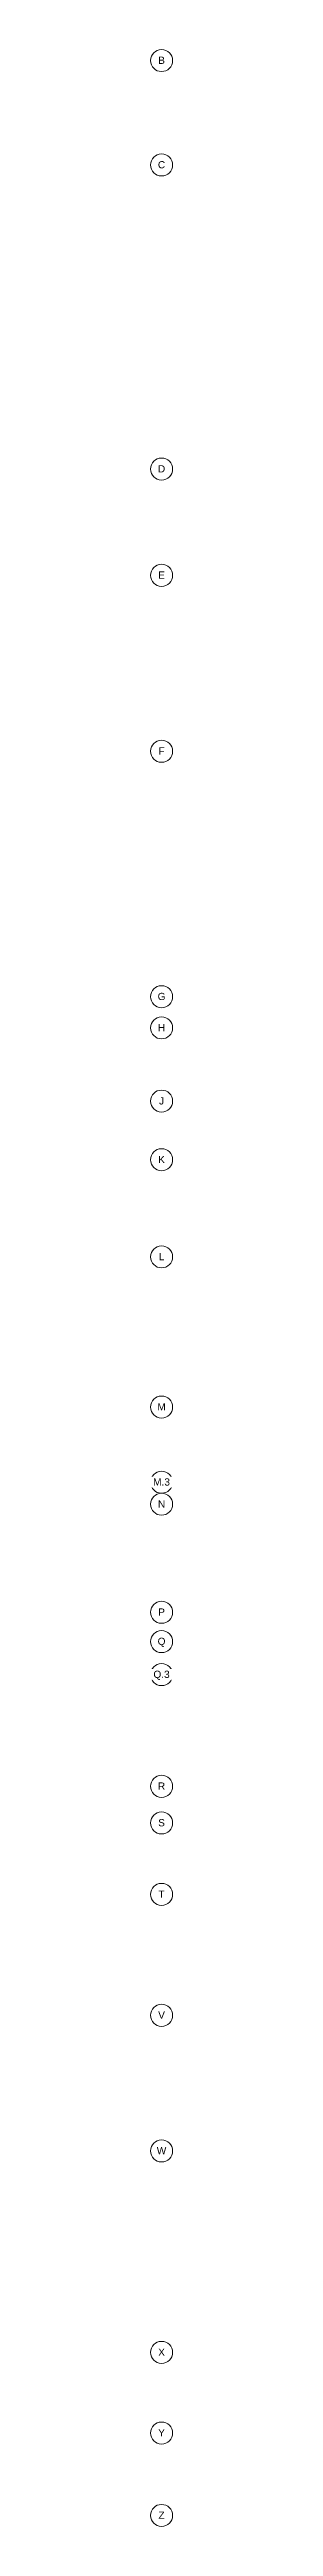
# Model space of a CAD drawing. Header units: inches. Extents: x -3679 to 241, y -496 to 1784.
# Drawn here: x -3679 to -3666, y -6 to 1346 of the extents above; entities that cross this region are included whole.
import ezdxf

# ---------------------------------------------------------------- set-up
doc = ezdxf.new("R2010")
doc.units = ezdxf.units.IN
doc.header["$MEASUREMENT"] = 0
doc.layers.add('S-GRID-IDEN', color=8, linetype='Continuous', lineweight=13)
doc.styles.add('Arial', font='arial.ttf', dxfattribs={"height": 3.934132})

# ---------------------------------------------------------------- blocks, each defined once
blk = doc.blocks.new('Grid - 3_16_-139788-ROOF LEVEL')
at = {"layer": 'S-GRID-IDEN'}
blk.add_circle((0, 0), 0.188, dxfattribs=at)

msp = doc.modelspace()

# ---------------------------------------------------------------- block references
at = {"layer": 'S-GRID-IDEN', "xscale": 31.99999999999999, "yscale": 31.99999999999999, "zscale": 31.99999999999999}
for p, rotation in [((-3672.4, 1340), 269.9999999999996), ((-3672.4, 1283), 269.9999999999996), ((-3672.4, 1117), 269.9999999999996), ((-3672.4, 1059), 269.9999999999996), ((-3672.4, 963), 90), ((-3672.4, 829), 90), ((-3672.4, 812), 269.9999999999996), ((-3672.4, 772), 269.9999999999996), ((-3672.4, 740), 269.9999999999996), ((-3672.4, 687), 269.9999999999996), ((-3672.4, 605), 269.9999999999996), ((-3672.4, 552), 90), ((-3672.4, 493), 269.9999999999996), ((-3672.4, 477), 269.9999999999996), ((-3672.4, 459), 269.9999999999996), ((-3672.4, 398), 269.9999999999996), ((-3672.4, 378), 269.9999999999996), ((-3672.4, 339), 269.9999999999996), ((-3672.4, 273), 90), ((-3672.4, 199), 90), ((-3672.4, 89), 90), ((-3672.4, 45), 269.9999999999996), ((-3672.4, 0), 269.9999999999996)]:
    msp.add_blockref('Grid - 3_16_-139788-ROOF LEVEL', p, dxfattribs=dict(at, rotation=rotation))

# ---------------------------------------------------------------- next in the draw order: texts
at = {"layer": 'S-GRID-IDEN', "lineweight": 9, "char_height": 3.93, "attachment_point": 2, "line_spacing_factor": 0.938532, "style": 'Arial', "bg_fill": 3, "box_fill_scale": 1.25, "bg_fill_color": 0, "bg_fill_transparency": 0}
for s, insert, width in [('B', (-3672.4, 1342.1), 4.368), ('C', (-3672.4, 1285.1), 4.704), ('D', (-3672.4, 1119.1), 4.704), ('E', (-3672.4, 1061.1), 4.368), ('F', (-3672.4, 965.1), 3.984), ('G', (-3672.4, 831.1), 5.088), ('H', (-3672.4, 814.1), 4.704), ('J', (-3672.4, 774.1), 3.264), ('K', (-3672.4, 742.1), 4.368), ('L', (-3672.4, 689.1), 3.648), ('M', (-3672.4, 607.1), 5.424), ('N', (-3672.4, 554.1), 4.704), ('P', (-3672.4, 495.1), 4.368), ('Q', (-3672.4, 479.1), 5.088), ('Q.3', (-3672.4, 461.1), 10.56), ('R', (-3672.4, 400.1), 4.704), ('S', (-3672.4, 380.1), 4.368), ('T', (-3672.4, 341.1), 3.984), ('V', (-3672.4, 275.1), 4.368), ('W', (-3672.4, 201.1), 6.144), ('X', (-3672.4, 91.1), 4.368), ('Y', (-3672.4, 47.1), 4.272), ('Z', (-3672.4, 2.1), 3.984)]:
    msp.add_mtext(s, dxfattribs=dict(at, insert=insert, width=width))

# ---------------------------------------------------------------- next in the draw order: block references
at = {"layer": 'S-GRID-IDEN', "xscale": 31.99999999999999, "yscale": 31.99999999999999, "zscale": 31.99999999999999, "rotation": 269.9999999999996}
msp.add_blockref('Grid - 3_16_-139788-ROOF LEVEL', (-3672.4, 564), dxfattribs=at)

# ---------------------------------------------------------------- next in the draw order: texts
at = {"layer": 'S-GRID-IDEN', "lineweight": 9, "insert": (-3672.4, 566.1), "char_height": 3.93, "width": 10.896, "attachment_point": 2, "line_spacing_factor": 0.938532, "style": 'Arial', "bg_fill": 3, "box_fill_scale": 1.25, "bg_fill_color": 0, "bg_fill_transparency": 0}
msp.add_mtext('M.3', dxfattribs=at)

doc.saveas('drawing.dxf')
